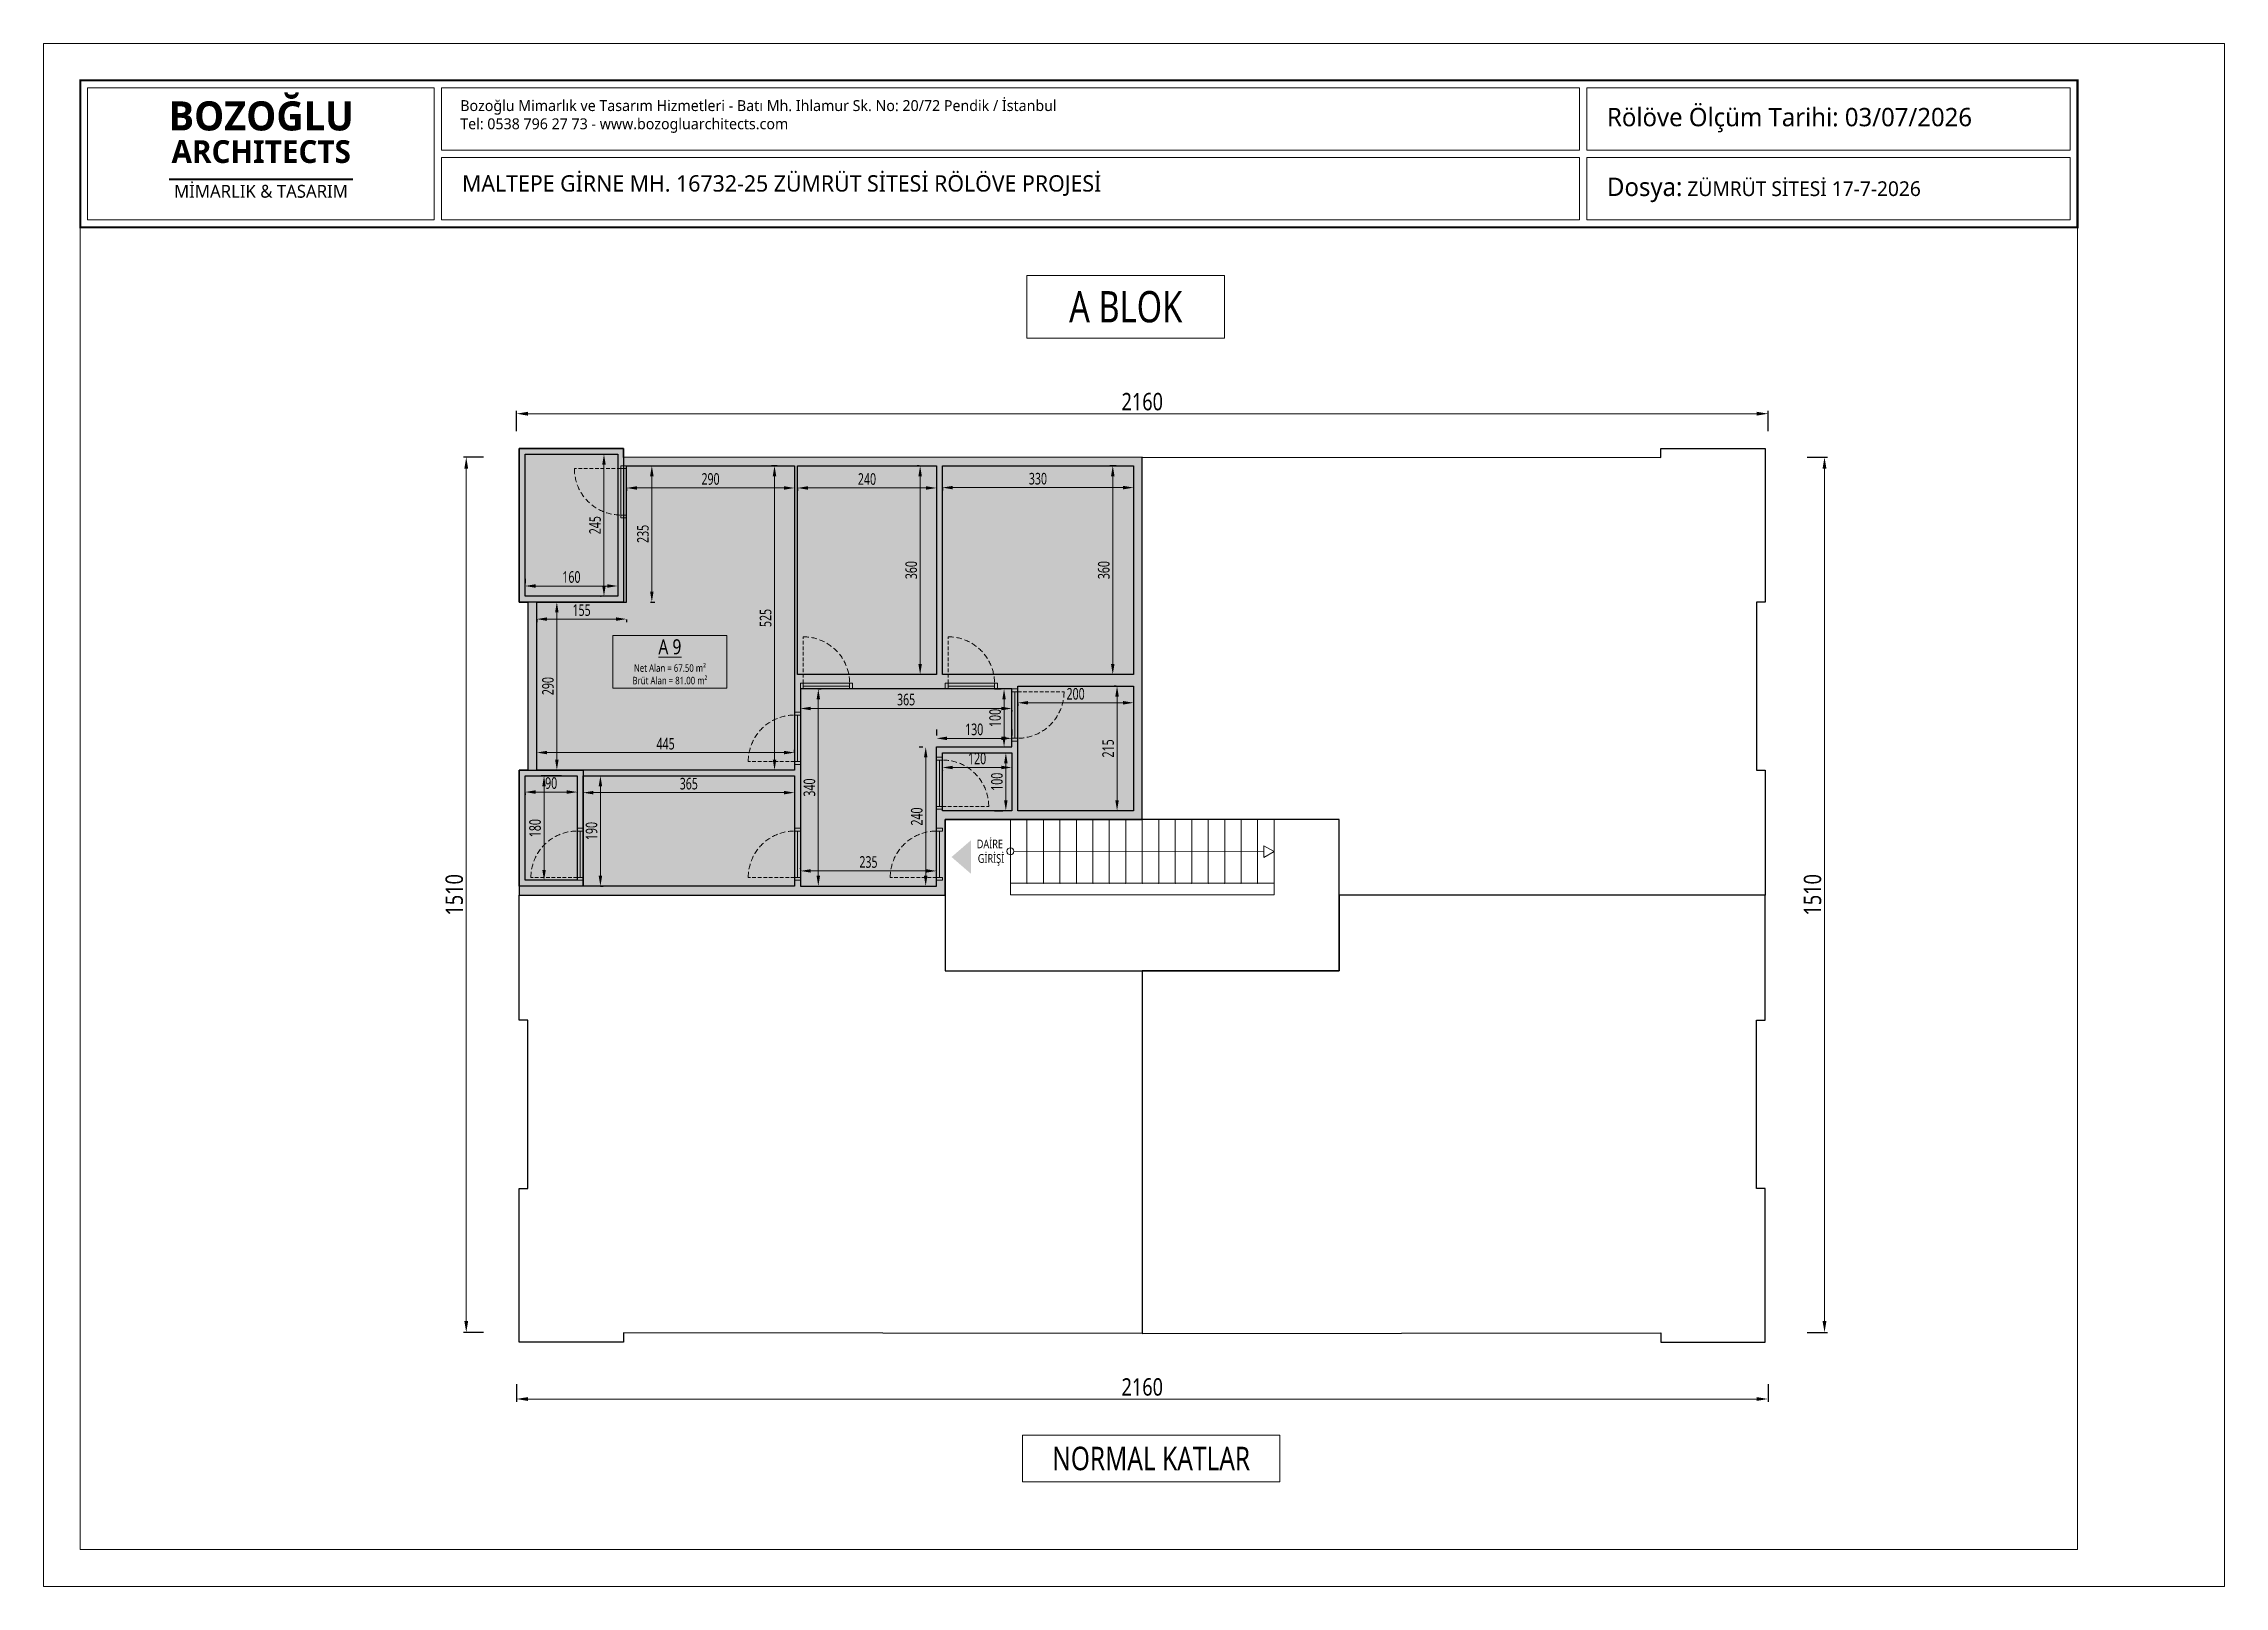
# Model space of a CAD drawing. Header units: metres. Extents: x 41905 to 73816, y -45641 to -42980.
# Drawn here: x 45668 to 49432, y -45641 to -42980 of the extents above; entities that cross this region are included whole.
import ezdxf

# ---------------------------------------------------------------- set-up
doc = ezdxf.new("R2010")
doc.units = ezdxf.units.M
doc.linetypes.add('HIDDEN2', pattern=[4.7625, 3.175, -1.5875])
for name, color, linetype, lineweight, true_color in [('0A PLAN BOYAMA', 7, 'Continuous', 13, 0xffdf7f), ('A GİRİŞ OKU', 1, 'Continuous', 13, 0xff0000), ('A YAZDIRMA', 7, 'Continuous', 13, 0x848484), ('A ÖLÇÜ DIŞ', 1, 'Continuous', 13, 0xff0000)]:
    doc.layers.add(name, color=color, linetype=linetype, lineweight=lineweight, true_color=true_color)
for name, color, linetype, lineweight in [('A ALAN BRÜT', 5, 'Continuous', 30), ('A ANTET', 7, 'Continuous', 13), ('A DUVAR', 7, 'Continuous', 30), ('A KAPI', 11, 'Continuous', 13), ('A KAPI KESİK', 11, 'HIDDEN2', 13), ('A MERDİVEN', 3, 'Continuous', 13), ('A YAZI', 7, 'Continuous', 13)]:
    doc.layers.add(name, color=color, linetype=linetype, lineweight=lineweight)
doc.styles.add('HİB NORMAL', font='segoeui.ttf')
doc.styles.add('HİB Segoe Bold', font='segoeuib.ttf', dxfattribs={"width": 0.8})
doc.styles.add('HİB SEGOE Normal .7', font='segoeui.ttf', dxfattribs={"width": 0.7})
doc.styles.add('HİB Segoe Semilight .7', font='segoeuisl.ttf', dxfattribs={"width": 0.7})
doc.dimstyles.new('HİB New', dxfattribs={"dimtxt": 12, "dimasz": 18, "dimexe": 5, "dimexo": 30, "dimgap": 5, "dimtad": 1, "dimdec": 0, "dimzin": 0, "dimdsep": 46, "dimtxsty": 'HİB Segoe Semilight .7', "dimcen": 0.09, "dimclrd": 256, "dimclre": 256, "dimclrt": 256, "dimadec": 0, "dimazin": 0, "dimtfac": 1, "dimtdec": 4, "dimtix": 1, "dimtofl": 0, "dimtmove": 0, "dimatfit": 3, "dimfxl": 30, "dimfxlon": 1, "dimtvp": 1, "dimtolj": 1, "dimtzin": 0, "dimlwd": -1, "dimlwe": -3, "dimarcsym": 0})

msp = doc.modelspace()

# ---------------------------------------------------------------- texts
at = {"layer": 'A YAZI', "ltscale": 100, "attachment_point": 7, "style": 'HİB Segoe Bold', "bg_fill": 16}
for s, insert, char_height, width in [('\\pxqc;A BLOK', (47392.3, -43461.5), 54, 286.898), ('\\pxqc;{\\H2x;\\LA 9\\P\\pxql;}Net Alan^I= 67.50 m²\\PBrüt Alan^I= 81.00 m²', (46657.4, -44085.2), 12.938, 183.495), ('\\pxqc;NORMAL KATLAR', (47377.7, -45441), 40.5, 403.962)]:
    msp.add_mtext(s, dxfattribs=dict(at, insert=insert, char_height=char_height, width=width))
at = {"layer": 'A YAZI', "ltscale": 100, "insert": (47301.3, -44352.8), "char_height": 15, "width": 136.235, "attachment_point": 2, "style": 'HİB Segoe Bold'}
msp.add_mtext('DAİRE\\P GİRİŞİ', dxfattribs=at)

# ---------------------------------------------------------------- blocks, each defined once
blk = doc.blocks.new('safsafsaf')
at = {"layer": 'A ANTET', "linetype": 'ByBlock', "ltscale": 100}
blk.add_line((49168, -37858.9), (52997.3, -37858.9), dxfattribs=at)
at = {"layer": 'A ANTET', "linetype": 'ByBlock', "ltscale": 100, "const_width": 4.22}
blk.add_lwpolyline([(49168, -37858.9), (52997.3, -37858.9), (52997.3, -38140.5), (49168, -38140.5)], close=True, dxfattribs=at)
at = {"layer": 'A ANTET', "linetype": 'ByBlock', "ltscale": 100}
for points in [[(52997.3, -40674.5), (49168, -40674.5), (49168, -37858.9), (52997.3, -37858.9)], [(49182.1, -37873), (49846.6, -37873), (49846.6, -38126.4), (49182.1, -38126.4)], [(49860.6, -37873), (52042.3, -37873), (52042.3, -37992.7), (49860.6, -37992.7)], [(52056.4, -37992.7), (52983.2, -37992.7), (52983.2, -37873), (52056.4, -37873)], [(49860.6, -38006.7), (52042.3, -38006.7), (52042.3, -38126.4), (49860.6, -38126.4)], [(52056.4, -38126.4), (52983.2, -38126.4), (52983.2, -38006.7), (52056.4, -38006.7)]]:
    blk.add_lwpolyline(points, close=True, dxfattribs=at)
blk.add_lwpolyline([(49337.9, -38048.6, 3.72, 3.72, 0), (49690.6, -38048.6, 0, 0, 0)], format="xyseb", dxfattribs=at)
at = {"layer": 'A YAZDIRMA', "linetype": 'ByBlock', "ltscale": 100}
blk.add_lwpolyline([(53278.8, -40744.9), (53278.8, -37788.5), (49097.6, -37788.5), (49097.6, -40744.9)], close=True, dxfattribs=at)
at = {"layer": 'A ANTET', "linetype": 'ByBlock', "ltscale": 100, "attachment_point": 1, "line_spacing_factor": 0.8, "style": 'HİB NORMAL'}
for s, insert, char_height, width in [('\\pxqc;{\\fSegoe UI Semibold|b0|i0|c162|p34;BOZOĞLU\\P\\pxqc;\\H0.7833x;ARCHITECTS\\P\\pxqc;\\H1.0213x;}', (49326, -37899.2), 55.749, 377.662), ('\\pxi-3,l4.25,qc,t4.25;MİMARLIK & TASARIM', (49291.1, -38059.2), 24.623, 415.716)]:
    blk.add_mtext(s, dxfattribs=dict(at, insert=insert, char_height=char_height, width=width))
at = {"layer": 'A ANTET', "linetype": 'ByBlock', "ltscale": 100, "attachment_point": 1, "style": 'HİB NORMAL'}
for s, insert, char_height, width in [('\\A1;\\pxql;Bozoğlu Mimarlık ve Tasarım Hizmetleri - Batı Mh. Ihlamur Sk. No: 20/72 Pendik / İstanbul\\PTel: 0538 796 27 73 - www.bozogluarchitects.com', (49896.5, -37896.8), 20.906, 1289.576), ('\\pxql;MALTEPE GİRNE MH. 16732-25 ZÜMRÜT SİTESİ RÖLÖVE PROJESİ', (49900, -38040.7), 31.359, 1361.276)]:
    blk.add_mtext(s, dxfattribs=dict(at, insert=insert, char_height=char_height, width=width))
at = {"layer": 'A ANTET', "color": 0, "linetype": 'ByBlock', "ltscale": 100, "char_height": 35.195, "width": 810.705, "attachment_point": 7, "style": 'HİB NORMAL'}
for s, insert in [('\\pxql;Rölöve Ölçüm Tarihi: 03/07/2026', (52095.2, -37958.7)), ('\\pxql;Dosya:{\\H0.8019x; ZÜMRÜT SİTESİ 17-7-2026}', (52095.2, -38092.4))]:
    blk.add_mtext(s, dxfattribs=dict(at, insert=insert))
blk = doc.blocks.new('MER')
at = {"layer": 'A MERDİVEN'}
for p, q in [((0, 110), (0, 0)), ((28.4, 110), (28.4, 0)), ((56.9, 110), (56.9, 0)), ((85.3, 110), (85.3, 0)), ((113.7, 110), (113.7, 0)), ((142.2, 110), (142.2, 0)), ((170.6, 110), (170.6, 0)), ((199.1, 110), (199.1, 0)), ((227.5, 110), (227.5, 0)), ((255.9, 110), (255.9, 0)), ((284.4, 110), (284.4, 0)), ((312.8, 110), (312.8, 0)), ((341.2, 110), (341.2, 0)), ((369.7, 110), (369.7, 0)), ((398.1, 110), (398.1, 0)), ((426.6, 110), (426.6, 0)), ((455, 110), (455, 0)), ((449, 55), (17.7, 55.5))]:
    blk.add_line(p, q, dxfattribs=at)
for points in [[(0, 130), (455, 130), (455, 110), (0, 110)], [(0, 55.5), (17.7, 45.3), (17.7, 65.8)]]:
    blk.add_lwpolyline(points, close=True, dxfattribs=at)
blk.add_circle((455, 55), 6, dxfattribs=at)
for p in [(28.4, 110), (56.9, 110), (85.3, 110), (113.7, 110), (142.2, 110), (170.6, 110), (199.1, 110), (227.5, 110), (255.9, 110), (284.4, 110), (312.8, 110), (341.2, 110), (369.7, 110), (398.1, 110), (426.6, 110)]:
    blk.add_point(p, dxfattribs=at)
blk = doc.blocks.new('*D17867')
at = {"layer": 'A ÖLÇÜ DIŞ', "lineweight": -3, "ltscale": 0.5}
for p, q in [((46484.3, -43648.2), (46484.3, -43613.2)), ((48644.3, -43648.2), (48644.3, -43613.2))]:
    blk.add_line(p, q, dxfattribs=at)
at = {"layer": 'A ÖLÇÜ DIŞ', "ltscale": 0.5}
blk.add_line((46504.3, -43618.2), (48624.3, -43618.2), dxfattribs=at)
at = {"layer": 'A ÖLÇÜ DIŞ'}
for points in [[(46504.3, -43614.9), (46504.3, -43621.6), (46484.3, -43618.2)], [(48624.3, -43621.6), (48624.3, -43614.9), (48644.3, -43618.2)]]:
    blk.add_solid(points, dxfattribs=at)
at = {"layer": 'Defpoints', "color": 0}
for p in [(48644.3, -43618.2), (46484.3, -43693), (48644.3, -43693)]:
    blk.add_point(p, dxfattribs=at)
at = {"layer": 'A ÖLÇÜ DIŞ', "ltscale": 0.5, "insert": (47564.3, -43597.6), "char_height": 30, "attachment_point": 5, "style": 'HİB Segoe Bold'}
blk.add_mtext('\\A1;2160', dxfattribs=at)
blk = doc.blocks.new('*D17868')
at = {"layer": 'A ÖLÇÜ DIŞ', "lineweight": -3, "ltscale": 0.5}
for p, q in [((46427.8, -43693), (46392.8, -43693)), ((46427.8, -45203), (46392.8, -45203))]:
    blk.add_line(p, q, dxfattribs=at)
at = {"layer": 'A ÖLÇÜ DIŞ', "ltscale": 0.5}
blk.add_line((46397.8, -43713), (46397.8, -45183), dxfattribs=at)
at = {"layer": 'A ÖLÇÜ DIŞ'}
for points in [[(46401.1, -43713), (46394.5, -43713), (46397.8, -43693)], [(46394.5, -45183), (46401.1, -45183), (46397.8, -45203)]]:
    blk.add_solid(points, dxfattribs=at)
at = {"layer": 'Defpoints', "color": 0}
for p in [(46484.3, -43693), (46397.8, -45203), (46484.3, -45203)]:
    blk.add_point(p, dxfattribs=at)
at = {"layer": 'A ÖLÇÜ DIŞ', "ltscale": 0.5, "insert": (46377.2, -44448), "char_height": 30, "attachment_point": 5, "rotation": 90, "style": 'HİB Segoe Bold'}
blk.add_mtext('\\A1;1510', dxfattribs=at)
blk = doc.blocks.new('*D17869')
at = {"layer": 'A ÖLÇÜ DIŞ', "lineweight": -3, "ltscale": 0.5}
for p, q in [((46484.3, -45291.9), (46484.3, -45322.6)), ((48644.3, -45291.9), (48644.3, -45322.6))]:
    blk.add_line(p, q, dxfattribs=at)
at = {"layer": 'A ÖLÇÜ DIŞ', "ltscale": 0.5}
blk.add_line((46504.3, -45317.6), (48624.3, -45317.6), dxfattribs=at)
at = {"layer": 'A ÖLÇÜ DIŞ'}
for points in [[(46504.3, -45314.3), (46504.3, -45320.9), (46484.3, -45317.6)], [(48624.3, -45320.9), (48624.3, -45314.3), (48644.3, -45317.6)]]:
    blk.add_solid(points, dxfattribs=at)
at = {"layer": 'Defpoints', "color": 0}
for p in [(46484.3, -45261.9), (48644.3, -45261.9), (48644.3, -45317.6)]:
    blk.add_point(p, dxfattribs=at)
at = {"layer": 'A ÖLÇÜ DIŞ', "ltscale": 0.5, "insert": (47564.3, -45297), "char_height": 30, "attachment_point": 5, "style": 'HİB Segoe Bold'}
blk.add_mtext('\\A1;2160', dxfattribs=at)
blk = doc.blocks.new('*D17870')
at = {"layer": 'A ÖLÇÜ DIŞ', "lineweight": -3, "ltscale": 0.5}
for p, q in [((48711.6, -43693), (48746.6, -43693)), ((48711.6, -45203), (48746.6, -45203))]:
    blk.add_line(p, q, dxfattribs=at)
at = {"layer": 'A ÖLÇÜ DIŞ', "ltscale": 0.5}
blk.add_line((48741.6, -45183), (48741.6, -43713), dxfattribs=at)
at = {"layer": 'A ÖLÇÜ DIŞ'}
for points in [[(48744.9, -43713), (48738.2, -43713), (48741.6, -43693)], [(48738.2, -45183), (48744.9, -45183), (48741.6, -45203)]]:
    blk.add_solid(points, dxfattribs=at)
at = {"layer": 'Defpoints', "color": 0}
for p in [(48644.3, -43693), (48741.6, -43693), (48644.3, -45203)]:
    blk.add_point(p, dxfattribs=at)
at = {"layer": 'A ÖLÇÜ DIŞ', "ltscale": 0.5, "insert": (48721, -44448), "char_height": 30, "attachment_point": 5, "rotation": 90, "style": 'HİB Segoe Bold'}
blk.add_mtext('\\A1;1510', dxfattribs=at)
blk = doc.blocks.new('*D18305')
at = {"layer": 'A ÖLÇÜ DIŞ', "lineweight": -3, "ltscale": 0.5}
for p, q in [((46549.3, -43943), (46559.1, -43943)), ((46549.3, -44233), (46559.1, -44233))]:
    blk.add_line(p, q, dxfattribs=at)
at = {"layer": 'A ÖLÇÜ DIŞ', "ltscale": 0.5}
blk.add_line((46554.1, -44215), (46554.1, -43961), dxfattribs=at)
at = {"layer": 'A ÖLÇÜ DIŞ'}
for points in [[(46557.1, -43961), (46551.1, -43961), (46554.1, -43943)], [(46551.1, -44215), (46557.1, -44215), (46554.1, -44233)]]:
    blk.add_solid(points, dxfattribs=at)
at = {"layer": 'Defpoints', "color": 0}
for p in [(46519.3, -43943), (46554.1, -43943), (46519.3, -44233)]:
    blk.add_point(p, dxfattribs=at)
at = {"layer": 'A ÖLÇÜ DIŞ', "ltscale": 0.5, "insert": (46538.8, -44088), "char_height": 20, "attachment_point": 5, "rotation": 90, "style": 'HİB SEGOE Normal .7'}
blk.add_mtext('\\A1;290', dxfattribs=at)
blk = doc.blocks.new('*D18306')
at = {"layer": 'A ÖLÇÜ DIŞ', "lineweight": -3, "ltscale": 0.5}
for p, q in [((46519.3, -44203), (46519.3, -44197.7)), ((46964.3, -44203), (46964.3, -44197.7))]:
    blk.add_line(p, q, dxfattribs=at)
at = {"layer": 'A ÖLÇÜ DIŞ', "ltscale": 0.5}
blk.add_line((46537.3, -44202.7), (46946.3, -44202.7), dxfattribs=at)
at = {"layer": 'A ÖLÇÜ DIŞ'}
for points in [[(46537.3, -44199.7), (46537.3, -44205.7), (46519.3, -44202.7)], [(46946.3, -44205.7), (46946.3, -44199.7), (46964.3, -44202.7)]]:
    blk.add_solid(points, dxfattribs=at)
at = {"layer": 'Defpoints', "color": 0}
for p in [(46964.3, -44202.7), (46519.3, -44233), (46964.3, -44233)]:
    blk.add_point(p, dxfattribs=at)
at = {"layer": 'A ÖLÇÜ DIŞ', "ltscale": 0.5, "insert": (46741.8, -44187.5), "char_height": 20, "attachment_point": 5, "style": 'HİB SEGOE Normal .7'}
blk.add_mtext('\\A1;445', dxfattribs=at)
blk = doc.blocks.new('*D18307')
at = {"layer": 'A ÖLÇÜ DIŞ', "lineweight": -3, "ltscale": 0.5}
for p, q in [((46499.3, -44273), (46499.3, -44275.8)), ((46589.3, -44273), (46589.3, -44275.8))]:
    blk.add_line(p, q, dxfattribs=at)
at = {"layer": 'A ÖLÇÜ DIŞ', "ltscale": 0.5}
blk.add_line((46571.3, -44270.8), (46517.3, -44270.8), dxfattribs=at)
at = {"layer": 'A ÖLÇÜ DIŞ'}
for points in [[(46517.3, -44267.8), (46517.3, -44273.8), (46499.3, -44270.8)], [(46571.3, -44273.8), (46571.3, -44267.8), (46589.3, -44270.8)]]:
    blk.add_solid(points, dxfattribs=at)
at = {"layer": 'Defpoints', "color": 0}
for p in [(46499.3, -44243), (46589.3, -44243), (46499.3, -44270.8)]:
    blk.add_point(p, dxfattribs=at)
at = {"layer": 'A ÖLÇÜ DIŞ', "ltscale": 0.5, "insert": (46544.3, -44255.4), "char_height": 20, "attachment_point": 5, "style": 'HİB SEGOE Normal .7'}
blk.add_mtext('\\A1;90', dxfattribs=at)
blk = doc.blocks.new('*D18308')
at = {"layer": 'A ÖLÇÜ DIŞ', "lineweight": -3, "ltscale": 0.5}
for p, q in [((46562, -44243), (46527, -44243)), ((46562, -44423), (46527, -44423))]:
    blk.add_line(p, q, dxfattribs=at)
at = {"layer": 'A ÖLÇÜ DIŞ', "ltscale": 0.5}
blk.add_line((46532, -44261), (46532, -44405), dxfattribs=at)
at = {"layer": 'A ÖLÇÜ DIŞ'}
for points in [[(46535, -44261), (46529, -44261), (46532, -44243)], [(46529, -44405), (46535, -44405), (46532, -44423)]]:
    blk.add_solid(points, dxfattribs=at)
at = {"layer": 'Defpoints', "color": 0}
for p in [(46596.3, -44243), (46532, -44423), (46596.3, -44423)]:
    blk.add_point(p, dxfattribs=at)
at = {"layer": 'A ÖLÇÜ DIŞ', "ltscale": 0.5, "insert": (46516.6, -44333), "char_height": 20, "attachment_point": 5, "rotation": 90, "style": 'HİB SEGOE Normal .7'}
blk.add_mtext('\\A1;180', dxfattribs=at)
blk = doc.blocks.new('*D18309')
at = {"layer": 'A ÖLÇÜ DIŞ', "lineweight": -3, "ltscale": 0.5}
for p, q in [((46629.3, -44243), (46634.3, -44243)), ((46629.3, -44433), (46634.3, -44433))]:
    blk.add_line(p, q, dxfattribs=at)
at = {"layer": 'A ÖLÇÜ DIŞ', "ltscale": 0.5}
blk.add_line((46629.3, -44261), (46629.3, -44415), dxfattribs=at)
at = {"layer": 'A ÖLÇÜ DIŞ'}
for points in [[(46632.3, -44261), (46626.3, -44261), (46629.3, -44243)], [(46626.3, -44415), (46632.3, -44415), (46629.3, -44433)]]:
    blk.add_solid(points, dxfattribs=at)
at = {"layer": 'Defpoints', "color": 0}
for p in [(46599.3, -44243), (46599.3, -44433), (46629.3, -44433)]:
    blk.add_point(p, dxfattribs=at)
at = {"layer": 'A ÖLÇÜ DIŞ', "ltscale": 0.5, "insert": (46614, -44338), "char_height": 20, "attachment_point": 5, "rotation": 90, "style": 'HİB SEGOE Normal .7'}
blk.add_mtext('\\A1;190', dxfattribs=at)
blk = doc.blocks.new('*D18310')
at = {"layer": 'A ÖLÇÜ DIŞ', "lineweight": -3, "ltscale": 0.5}
for p, q in [((46599.3, -44273), (46599.3, -44276.8)), ((46964.3, -44273), (46964.3, -44276.8))]:
    blk.add_line(p, q, dxfattribs=at)
at = {"layer": 'A ÖLÇÜ DIŞ', "ltscale": 0.5}
blk.add_line((46617.3, -44271.8), (46946.3, -44271.8), dxfattribs=at)
at = {"layer": 'A ÖLÇÜ DIŞ'}
for points in [[(46617.3, -44268.8), (46617.3, -44274.8), (46599.3, -44271.8)], [(46946.3, -44274.8), (46946.3, -44268.8), (46964.3, -44271.8)]]:
    blk.add_solid(points, dxfattribs=at)
at = {"layer": 'Defpoints', "color": 0}
for p in [(46599.3, -44243), (46964.3, -44243), (46964.3, -44271.8)]:
    blk.add_point(p, dxfattribs=at)
at = {"layer": 'A ÖLÇÜ DIŞ', "ltscale": 0.5, "insert": (46781.8, -44256.4), "char_height": 20, "attachment_point": 5, "style": 'HİB SEGOE Normal .7'}
blk.add_mtext('\\A1;365', dxfattribs=at)
blk = doc.blocks.new('*D18311')
at = {"layer": 'A ÖLÇÜ DIŞ', "lineweight": -3, "ltscale": 0.5}
for p, q in [((46974.3, -44403), (46974.3, -44401.8)), ((47209.3, -44403), (47209.3, -44401.8))]:
    blk.add_line(p, q, dxfattribs=at)
at = {"layer": 'A ÖLÇÜ DIŞ', "ltscale": 0.5}
blk.add_line((46992.3, -44406.8), (47191.3, -44406.8), dxfattribs=at)
at = {"layer": 'A ÖLÇÜ DIŞ'}
for points in [[(46992.3, -44403.8), (46992.3, -44409.8), (46974.3, -44406.8)], [(47191.3, -44409.8), (47191.3, -44403.8), (47209.3, -44406.8)]]:
    blk.add_solid(points, dxfattribs=at)
at = {"layer": 'Defpoints', "color": 0}
for p in [(46974.3, -44433), (47209.3, -44406.8), (47209.3, -44433)]:
    blk.add_point(p, dxfattribs=at)
at = {"layer": 'A ÖLÇÜ DIŞ', "ltscale": 0.5, "insert": (47091.8, -44391.5), "char_height": 20, "attachment_point": 5, "style": 'HİB SEGOE Normal .7'}
blk.add_mtext('\\A1;235', dxfattribs=at)
blk = doc.blocks.new('*D18312')
at = {"layer": 'A ÖLÇÜ DIŞ', "lineweight": -3, "ltscale": 0.5}
for p, q in [((47004.3, -44093), (47010.3, -44093)), ((47004.3, -44433), (47010.3, -44433))]:
    blk.add_line(p, q, dxfattribs=at)
at = {"layer": 'A ÖLÇÜ DIŞ', "ltscale": 0.5}
blk.add_line((47005.3, -44415), (47005.3, -44111), dxfattribs=at)
at = {"layer": 'A ÖLÇÜ DIŞ'}
for points in [[(47008.3, -44111), (47002.3, -44111), (47005.3, -44093)], [(47002.3, -44415), (47008.3, -44415), (47005.3, -44433)]]:
    blk.add_solid(points, dxfattribs=at)
at = {"layer": 'Defpoints', "color": 0}
for p in [(46974.3, -44093), (47005.3, -44093), (46974.3, -44433)]:
    blk.add_point(p, dxfattribs=at)
at = {"layer": 'A ÖLÇÜ DIŞ', "ltscale": 0.5, "insert": (46990, -44263), "char_height": 20, "attachment_point": 5, "rotation": 90, "style": 'HİB SEGOE Normal .7'}
blk.add_mtext('\\A1;340', dxfattribs=at)
blk = doc.blocks.new('*D18313')
at = {"layer": 'A ÖLÇÜ DIŞ', "lineweight": -3, "ltscale": 0.5}
for p, q in [((46974.3, -44129.3), (46974.3, -44131.7)), ((47339.3, -44129.3), (47339.3, -44131.7))]:
    blk.add_line(p, q, dxfattribs=at)
at = {"layer": 'A ÖLÇÜ DIŞ', "ltscale": 0.5}
blk.add_line((46992.3, -44126.7), (47321.3, -44126.7), dxfattribs=at)
at = {"layer": 'A ÖLÇÜ DIŞ'}
for points in [[(46992.3, -44123.7), (46992.3, -44129.7), (46974.3, -44126.7)], [(47321.3, -44129.7), (47321.3, -44123.7), (47339.3, -44126.7)]]:
    blk.add_solid(points, dxfattribs=at)
at = {"layer": 'Defpoints', "color": 0}
for p in [(46974.3, -44099.3), (47339.3, -44099.3), (47339.3, -44126.7)]:
    blk.add_point(p, dxfattribs=at)
at = {"layer": 'A ÖLÇÜ DIŞ', "ltscale": 0.5, "insert": (47156.8, -44111.4), "char_height": 20, "attachment_point": 5, "style": 'HİB SEGOE Normal .7'}
blk.add_mtext('\\A1;365', dxfattribs=at)
blk = doc.blocks.new('*D18314')
at = {"layer": 'A ÖLÇÜ DIŞ', "lineweight": -3, "ltscale": 0.5}
for p, q in [((47209.3, -44163), (47209.3, -44173.2)), ((47339.3, -44163), (47339.3, -44173.2))]:
    blk.add_line(p, q, dxfattribs=at)
at = {"layer": 'A ÖLÇÜ DIŞ', "ltscale": 0.5}
blk.add_line((47227.3, -44178.2), (47321.3, -44178.2), dxfattribs=at)
at = {"layer": 'A ÖLÇÜ DIŞ'}
for points in [[(47227.3, -44175.2), (47227.3, -44181.2), (47209.3, -44178.2)], [(47321.3, -44181.2), (47321.3, -44175.2), (47339.3, -44178.2)]]:
    blk.add_solid(points, dxfattribs=at)
at = {"layer": 'Defpoints', "color": 0}
for p in [(47339.3, -44178.2), (47209.3, -44193), (47339.3, -44193)]:
    blk.add_point(p, dxfattribs=at)
at = {"layer": 'A ÖLÇÜ DIŞ', "ltscale": 0.5, "insert": (47274.3, -44162.8), "char_height": 20, "attachment_point": 5, "style": 'HİB SEGOE Normal .7'}
blk.add_mtext('\\A1;130', dxfattribs=at)
blk = doc.blocks.new('*D18315')
at = {"layer": 'A ÖLÇÜ DIŞ', "lineweight": -3, "ltscale": 0.5}
for p, q in [((47309.3, -44093), (47320.8, -44093)), ((47309.3, -44193), (47320.8, -44193))]:
    blk.add_line(p, q, dxfattribs=at)
at = {"layer": 'A ÖLÇÜ DIŞ', "ltscale": 0.5}
blk.add_line((47325.8, -44175), (47325.8, -44111), dxfattribs=at)
at = {"layer": 'A ÖLÇÜ DIŞ'}
for points in [[(47328.8, -44111), (47322.8, -44111), (47325.8, -44093)], [(47322.8, -44175), (47328.8, -44175), (47325.8, -44193)]]:
    blk.add_solid(points, dxfattribs=at)
at = {"layer": 'Defpoints', "color": 0}
for p in [(47325.8, -44093), (47339.3, -44093), (47339.3, -44193)]:
    blk.add_point(p, dxfattribs=at)
at = {"layer": 'A ÖLÇÜ DIŞ', "ltscale": 0.5, "insert": (47310.4, -44143), "char_height": 20, "attachment_point": 5, "rotation": 90, "style": 'HİB SEGOE Normal .7'}
blk.add_mtext('\\A1;100', dxfattribs=at)
blk = doc.blocks.new('*D18316')
at = {"layer": 'A ÖLÇÜ DIŞ', "lineweight": -3, "ltscale": 0.5}
for p, q in [((47349.3, -44118), (47349.3, -44121.8)), ((47549.3, -44118), (47549.3, -44121.8))]:
    blk.add_line(p, q, dxfattribs=at)
at = {"layer": 'A ÖLÇÜ DIŞ', "ltscale": 0.5}
blk.add_line((47367.3, -44116.8), (47531.3, -44116.8), dxfattribs=at)
at = {"layer": 'A ÖLÇÜ DIŞ'}
for points in [[(47367.3, -44113.8), (47367.3, -44119.8), (47349.3, -44116.8)], [(47531.3, -44119.8), (47531.3, -44113.8), (47549.3, -44116.8)]]:
    blk.add_solid(points, dxfattribs=at)
at = {"layer": 'Defpoints', "color": 0}
for p in [(47349.3, -44088), (47549.3, -44088), (47549.3, -44116.8)]:
    blk.add_point(p, dxfattribs=at)
at = {"layer": 'A ÖLÇÜ DIŞ', "ltscale": 0.5, "insert": (47449.3, -44101.5), "char_height": 20, "attachment_point": 5, "style": 'HİB SEGOE Normal .7'}
blk.add_mtext('\\A1;200', dxfattribs=at)
blk = doc.blocks.new('*D18317')
at = {"layer": 'A ÖLÇÜ DIŞ', "lineweight": -3, "ltscale": 0.5}
for p, q in [((47519.3, -44088), (47515.8, -44088)), ((47519.3, -44303), (47515.8, -44303))]:
    blk.add_line(p, q, dxfattribs=at)
at = {"layer": 'A ÖLÇÜ DIŞ', "ltscale": 0.5}
blk.add_line((47520.8, -44106), (47520.8, -44285), dxfattribs=at)
at = {"layer": 'A ÖLÇÜ DIŞ'}
for points in [[(47523.8, -44106), (47517.8, -44106), (47520.8, -44088)], [(47517.8, -44285), (47523.8, -44285), (47520.8, -44303)]]:
    blk.add_solid(points, dxfattribs=at)
at = {"layer": 'Defpoints', "color": 0}
for p in [(47549.3, -44088), (47520.8, -44303), (47549.3, -44303)]:
    blk.add_point(p, dxfattribs=at)
at = {"layer": 'A ÖLÇÜ DIŞ', "ltscale": 0.5, "insert": (47505.4, -44195.5), "char_height": 20, "attachment_point": 5, "rotation": 90, "style": 'HİB SEGOE Normal .7'}
blk.add_mtext('\\A1;215', dxfattribs=at)
blk = doc.blocks.new('*D18318')
at = {"layer": 'A ÖLÇÜ DIŞ', "lineweight": -3, "ltscale": 0.5}
for p, q in [((47309.3, -44203), (47323.9, -44203)), ((47309.3, -44303), (47323.9, -44303))]:
    blk.add_line(p, q, dxfattribs=at)
at = {"layer": 'A ÖLÇÜ DIŞ', "ltscale": 0.5}
blk.add_line((47328.9, -44221), (47328.9, -44285), dxfattribs=at)
at = {"layer": 'A ÖLÇÜ DIŞ'}
for points in [[(47331.9, -44221), (47325.9, -44221), (47328.9, -44203)], [(47325.9, -44285), (47331.9, -44285), (47328.9, -44303)]]:
    blk.add_solid(points, dxfattribs=at)
at = {"layer": 'Defpoints', "color": 0}
for p in [(47339.3, -44203), (47328.9, -44303), (47339.3, -44303)]:
    blk.add_point(p, dxfattribs=at)
at = {"layer": 'A ÖLÇÜ DIŞ', "ltscale": 0.5, "insert": (47313.5, -44253), "char_height": 20, "attachment_point": 5, "rotation": 90, "style": 'HİB SEGOE Normal .7'}
blk.add_mtext('\\A1;100', dxfattribs=at)
blk = doc.blocks.new('*D18319')
at = {"layer": 'A ÖLÇÜ DIŞ', "lineweight": -3, "ltscale": 0.5}
for p, q in [((47219.3, -44233), (47219.3, -44233.4)), ((47339.3, -44233), (47339.3, -44233.4))]:
    blk.add_line(p, q, dxfattribs=at)
at = {"layer": 'A ÖLÇÜ DIŞ', "ltscale": 0.5}
blk.add_line((47237.3, -44228.4), (47321.3, -44228.4), dxfattribs=at)
at = {"layer": 'A ÖLÇÜ DIŞ'}
for points in [[(47237.3, -44225.4), (47237.3, -44231.4), (47219.3, -44228.4)], [(47321.3, -44231.4), (47321.3, -44225.4), (47339.3, -44228.4)]]:
    blk.add_solid(points, dxfattribs=at)
at = {"layer": 'Defpoints', "color": 0}
for p in [(47219.3, -44203), (47339.3, -44203), (47339.3, -44228.4)]:
    blk.add_point(p, dxfattribs=at)
at = {"layer": 'A ÖLÇÜ DIŞ', "ltscale": 0.5, "insert": (47279.3, -44213), "char_height": 20, "attachment_point": 5, "style": 'HİB SEGOE Normal .7'}
blk.add_mtext('\\A1;120', dxfattribs=at)
blk = doc.blocks.new('*D18320')
at = {"layer": 'A ÖLÇÜ DIŞ', "lineweight": -3, "ltscale": 0.5}
for p, q in [((47179.3, -44193), (47185.6, -44193)), ((47179.3, -44433), (47185.6, -44433))]:
    blk.add_line(p, q, dxfattribs=at)
at = {"layer": 'A ÖLÇÜ DIŞ', "ltscale": 0.5}
blk.add_line((47190.6, -44211), (47190.6, -44415), dxfattribs=at)
at = {"layer": 'A ÖLÇÜ DIŞ'}
for points in [[(47193.6, -44211), (47187.6, -44211), (47190.6, -44193)], [(47187.6, -44415), (47193.6, -44415), (47190.6, -44433)]]:
    blk.add_solid(points, dxfattribs=at)
at = {"layer": 'Defpoints', "color": 0}
for p in [(47209.3, -44193), (47190.6, -44433), (47209.3, -44433)]:
    blk.add_point(p, dxfattribs=at)
at = {"layer": 'A ÖLÇÜ DIŞ', "ltscale": 0.5, "insert": (47175.3, -44313), "char_height": 20, "attachment_point": 5, "rotation": 90, "style": 'HİB SEGOE Normal .7'}
blk.add_mtext('\\A1;240', dxfattribs=at)
blk = doc.blocks.new('*D18321')
at = {"layer": 'A ÖLÇÜ DIŞ', "lineweight": -3, "ltscale": 0.5}
for p, q in [((46969.3, -43745.9), (46969.3, -43751.3)), ((47209.3, -43745.9), (47209.3, -43751.3))]:
    blk.add_line(p, q, dxfattribs=at)
at = {"layer": 'A ÖLÇÜ DIŞ', "ltscale": 0.5}
blk.add_line((46987.3, -43746.3), (47191.3, -43746.3), dxfattribs=at)
at = {"layer": 'A ÖLÇÜ DIŞ'}
for points in [[(46987.3, -43743.3), (46987.3, -43749.3), (46969.3, -43746.3)], [(47191.3, -43749.3), (47191.3, -43743.3), (47209.3, -43746.3)]]:
    blk.add_solid(points, dxfattribs=at)
at = {"layer": 'Defpoints', "color": 0}
for p in [(46969.3, -43715.9), (47209.3, -43715.9), (47209.3, -43746.3)]:
    blk.add_point(p, dxfattribs=at)
at = {"layer": 'A ÖLÇÜ DIŞ', "ltscale": 0.5, "insert": (47089.3, -43731), "char_height": 20, "attachment_point": 5, "style": 'HİB SEGOE Normal .7'}
blk.add_mtext('\\A1;240', dxfattribs=at)
blk = doc.blocks.new('*D18322')
at = {"layer": 'A ÖLÇÜ DIŞ', "lineweight": -3, "ltscale": 0.5}
for p, q in [((47219.3, -43745.9), (47219.3, -43750.7)), ((47549.3, -43745.9), (47549.3, -43750.7))]:
    blk.add_line(p, q, dxfattribs=at)
at = {"layer": 'A ÖLÇÜ DIŞ', "ltscale": 0.5}
blk.add_line((47237.3, -43745.7), (47531.3, -43745.7), dxfattribs=at)
at = {"layer": 'A ÖLÇÜ DIŞ'}
for points in [[(47237.3, -43742.7), (47237.3, -43748.7), (47219.3, -43745.7)], [(47531.3, -43748.7), (47531.3, -43742.7), (47549.3, -43745.7)]]:
    blk.add_solid(points, dxfattribs=at)
at = {"layer": 'Defpoints', "color": 0}
for p in [(47219.3, -43715.9), (47549.3, -43715.9), (47549.3, -43745.7)]:
    blk.add_point(p, dxfattribs=at)
at = {"layer": 'A ÖLÇÜ DIŞ', "ltscale": 0.5, "insert": (47384.3, -43730.4), "char_height": 20, "attachment_point": 5, "style": 'HİB SEGOE Normal .7'}
blk.add_mtext('\\A1;330', dxfattribs=at)
blk = doc.blocks.new('*D18323')
at = {"layer": 'A ÖLÇÜ DIŞ', "lineweight": -3, "ltscale": 0.5}
for p, q in [((46674.3, -43745.9), (46674.3, -43751.3)), ((46964.3, -43745.9), (46964.3, -43751.3))]:
    blk.add_line(p, q, dxfattribs=at)
at = {"layer": 'A ÖLÇÜ DIŞ', "ltscale": 0.5}
blk.add_line((46946.3, -43746.3), (46692.3, -43746.3), dxfattribs=at)
at = {"layer": 'A ÖLÇÜ DIŞ'}
for points in [[(46692.3, -43743.3), (46692.3, -43749.3), (46674.3, -43746.3)], [(46946.3, -43749.3), (46946.3, -43743.3), (46964.3, -43746.3)]]:
    blk.add_solid(points, dxfattribs=at)
at = {"layer": 'Defpoints', "color": 0}
for p in [(46674.3, -43715.9), (46964.3, -43715.9), (46674.3, -43746.3)]:
    blk.add_point(p, dxfattribs=at)
at = {"layer": 'A ÖLÇÜ DIŞ', "ltscale": 0.5, "insert": (46819.3, -43730.9), "char_height": 20, "attachment_point": 5, "style": 'HİB SEGOE Normal .7'}
blk.add_mtext('\\A1;290', dxfattribs=at)
blk = doc.blocks.new('*D18324')
at = {"layer": 'A ÖLÇÜ DIŞ', "lineweight": -3, "ltscale": 0.5}
for p, q in [((47519.3, -43708), (47508.4, -43708)), ((47519.3, -44068), (47508.4, -44068))]:
    blk.add_line(p, q, dxfattribs=at)
at = {"layer": 'A ÖLÇÜ DIŞ', "ltscale": 0.5}
blk.add_line((47513.4, -43726), (47513.4, -44050), dxfattribs=at)
at = {"layer": 'A ÖLÇÜ DIŞ'}
for points in [[(47516.4, -43726), (47510.4, -43726), (47513.4, -43708)], [(47510.4, -44050), (47516.4, -44050), (47513.4, -44068)]]:
    blk.add_solid(points, dxfattribs=at)
at = {"layer": 'Defpoints', "color": 0}
for p in [(47549.3, -43708), (47513.4, -44068), (47549.3, -44068)]:
    blk.add_point(p, dxfattribs=at)
at = {"layer": 'A ÖLÇÜ DIŞ', "ltscale": 0.5, "insert": (47498, -43888), "char_height": 20, "attachment_point": 5, "rotation": 90, "style": 'HİB SEGOE Normal .7'}
blk.add_mtext('\\A1;360', dxfattribs=at)
blk = doc.blocks.new('*D18325')
at = {"layer": 'A ÖLÇÜ DIŞ', "lineweight": -3, "ltscale": 0.5}
for p, q in [((47179.3, -43708), (47176, -43708)), ((47179.3, -44068), (47176, -44068))]:
    blk.add_line(p, q, dxfattribs=at)
at = {"layer": 'A ÖLÇÜ DIŞ', "ltscale": 0.5}
blk.add_line((47181, -44050), (47181, -43726), dxfattribs=at)
at = {"layer": 'A ÖLÇÜ DIŞ'}
for points in [[(47184, -43726), (47178, -43726), (47181, -43708)], [(47178, -44050), (47184, -44050), (47181, -44068)]]:
    blk.add_solid(points, dxfattribs=at)
at = {"layer": 'Defpoints', "color": 0}
for p in [(47181, -43708), (47209.3, -43708), (47209.3, -44068)]:
    blk.add_point(p, dxfattribs=at)
at = {"layer": 'A ÖLÇÜ DIŞ', "ltscale": 0.5, "insert": (47165.7, -43888), "char_height": 20, "attachment_point": 5, "rotation": 90, "style": 'HİB SEGOE Normal .7'}
blk.add_mtext('\\A1;360', dxfattribs=at)
blk = doc.blocks.new('*D18326')
at = {"layer": 'A ÖLÇÜ DIŞ', "lineweight": -3, "ltscale": 0.5}
for p, q in [((46934.3, -43708), (46924.7, -43708)), ((46934.3, -44233), (46924.7, -44233))]:
    blk.add_line(p, q, dxfattribs=at)
at = {"layer": 'A ÖLÇÜ DIŞ', "ltscale": 0.5}
blk.add_line((46929.7, -44215), (46929.7, -43726), dxfattribs=at)
at = {"layer": 'A ÖLÇÜ DIŞ'}
for points in [[(46932.7, -43726), (46926.7, -43726), (46929.7, -43708)], [(46926.7, -44215), (46932.7, -44215), (46929.7, -44233)]]:
    blk.add_solid(points, dxfattribs=at)
at = {"layer": 'Defpoints', "color": 0}
for p in [(46929.7, -43708), (46964.3, -43708), (46964.3, -44233)]:
    blk.add_point(p, dxfattribs=at)
at = {"layer": 'A ÖLÇÜ DIŞ', "ltscale": 0.5, "insert": (46914.4, -43970.5), "char_height": 20, "attachment_point": 5, "rotation": 90, "style": 'HİB SEGOE Normal .7'}
blk.add_mtext('\\A1;525', dxfattribs=at)
blk = doc.blocks.new('*D18327')
at = {"layer": 'A ÖLÇÜ DIŞ', "lineweight": -3, "ltscale": 0.5}
for p, q in [((46716, -43708), (46723, -43708)), ((46716, -43943), (46723, -43943))]:
    blk.add_line(p, q, dxfattribs=at)
at = {"layer": 'A ÖLÇÜ DIŞ', "ltscale": 0.5}
blk.add_line((46718, -43925), (46718, -43726), dxfattribs=at)
at = {"layer": 'A ÖLÇÜ DIŞ'}
for points in [[(46721, -43726), (46715, -43726), (46718, -43708)], [(46715, -43925), (46721, -43925), (46718, -43943)]]:
    blk.add_solid(points, dxfattribs=at)
at = {"layer": 'Defpoints', "color": 0}
for p in [(46686, -43708), (46718, -43708), (46686, -43943)]:
    blk.add_point(p, dxfattribs=at)
at = {"layer": 'A ÖLÇÜ DIŞ', "ltscale": 0.5, "insert": (46702.7, -43825.5), "char_height": 20, "attachment_point": 5, "rotation": 90, "style": 'HİB SEGOE Normal .7'}
blk.add_mtext('\\A1;235', dxfattribs=at)
blk = doc.blocks.new('*D18328')
at = {"layer": 'A ÖLÇÜ DIŞ', "lineweight": -3, "ltscale": 0.5}
for p, q in [((46519.3, -43973), (46519.3, -43977.5)), ((46674.3, -43973), (46674.3, -43977.5))]:
    blk.add_line(p, q, dxfattribs=at)
at = {"layer": 'A ÖLÇÜ DIŞ', "ltscale": 0.5}
blk.add_line((46537.3, -43972.5), (46656.3, -43972.5), dxfattribs=at)
at = {"layer": 'A ÖLÇÜ DIŞ'}
for points in [[(46537.3, -43969.5), (46537.3, -43975.5), (46519.3, -43972.5)], [(46656.3, -43975.5), (46656.3, -43969.5), (46674.3, -43972.5)]]:
    blk.add_solid(points, dxfattribs=at)
at = {"layer": 'Defpoints', "color": 0}
for p in [(46519.3, -43943), (46674.3, -43943), (46674.3, -43972.5)]:
    blk.add_point(p, dxfattribs=at)
at = {"layer": 'A ÖLÇÜ DIŞ', "ltscale": 0.5, "insert": (46596.8, -43957.1), "char_height": 20, "attachment_point": 5, "style": 'HİB SEGOE Normal .7'}
blk.add_mtext('\\A1;155', dxfattribs=at)
blk = doc.blocks.new('*D18329')
at = {"layer": 'A ÖLÇÜ DIŞ', "lineweight": -3, "ltscale": 0.5}
for p, q in [((46629.3, -43688), (46630.4, -43688)), ((46629.3, -43933), (46630.4, -43933))]:
    blk.add_line(p, q, dxfattribs=at)
at = {"layer": 'A ÖLÇÜ DIŞ', "ltscale": 0.5}
blk.add_line((46635.4, -43915), (46635.4, -43706), dxfattribs=at)
at = {"layer": 'A ÖLÇÜ DIŞ'}
for points in [[(46638.4, -43706), (46632.4, -43706), (46635.4, -43688)], [(46632.4, -43915), (46638.4, -43915), (46635.4, -43933)]]:
    blk.add_solid(points, dxfattribs=at)
at = {"layer": 'Defpoints', "color": 0}
for p in [(46635.4, -43688), (46659.3, -43688), (46659.3, -43933)]:
    blk.add_point(p, dxfattribs=at)
at = {"layer": 'A ÖLÇÜ DIŞ', "ltscale": 0.5, "insert": (46620.1, -43810.5), "char_height": 20, "attachment_point": 5, "rotation": 90, "style": 'HİB SEGOE Normal .7'}
blk.add_mtext('\\A1;245', dxfattribs=at)
blk = doc.blocks.new('*D18330')
at = {"layer": 'A ÖLÇÜ DIŞ', "lineweight": -3, "ltscale": 0.5}
for p, q in [((46499.3, -43903), (46499.3, -43910.4)), ((46659.3, -43903), (46659.3, -43910.4))]:
    blk.add_line(p, q, dxfattribs=at)
at = {"layer": 'A ÖLÇÜ DIŞ', "ltscale": 0.5}
blk.add_line((46641.3, -43915.4), (46517.3, -43915.4), dxfattribs=at)
at = {"layer": 'A ÖLÇÜ DIŞ'}
for points in [[(46517.3, -43912.4), (46517.3, -43918.4), (46499.3, -43915.4)], [(46641.3, -43918.4), (46641.3, -43912.4), (46659.3, -43915.4)]]:
    blk.add_solid(points, dxfattribs=at)
at = {"layer": 'Defpoints', "color": 0}
for p in [(46499.3, -43915.4), (46499.3, -43933), (46659.3, -43933)]:
    blk.add_point(p, dxfattribs=at)
at = {"layer": 'A ÖLÇÜ DIŞ', "ltscale": 0.5, "insert": (46579.3, -43900), "char_height": 20, "attachment_point": 5, "style": 'HİB SEGOE Normal .7'}
blk.add_mtext('\\A1;160', dxfattribs=at)
blk = doc.blocks.new('KAPI 90X10')
at = {"layer": 'A KAPI', "color": 0}
for points in [[(5, 10), (0, 10), (0, 0), (5, 0)], [(85, 5), (85, 10), (5, 10), (5, 5)], [(90, 10), (85, 10), (85, 0), (90, 0)]]:
    blk.add_lwpolyline(points, close=True, dxfattribs=at)
at = {"layer": 'A KAPI KESİK', "color": 0, "ltscale": 2}
blk.add_line((85, 10), (85, 90), dxfattribs=at)
at = {"layer": 'A KAPI KESİK', "color": 0, "ltscale": 3}
blk.add_arc((85, 10), 80, 90, 180, dxfattribs=at)
at = {"layer": 'A YAZI', "color": 0, "style": 'HİB Segoe Semilight .7', "width": 0.7}
blk.add_attdef('KAPI_NO', (76.6, 23.8), '', height=12, rotation=90, dxfattribs=at)

# ---------------------------------------------------------------- dimensions: what is measured, and where the dimension line sits
at = {"layer": 'A ÖLÇÜ DIŞ', "ltscale": 0.5}
for base, p1, p2, override, picture, middle in [((48644.3, -43618.2), (46484.3, -43693), (48644.3, -43693), {"dimtxt": 30, "dimasz": 20, "dimtxsty": 'HİB Segoe Bold'}, '*D17867', (47564.3, -43597.6)), ((46674.3, -43746.3), (46964.3, -43715.9), (46674.3, -43715.9), {"dimtxt": 20, "dimtxsty": 'HİB SEGOE Normal .7'}, '*D18323', (46819.3, -43730.9)), ((47209.3, -43746.3), (46969.3, -43715.9), (47209.3, -43715.9), {"dimtxt": 20, "dimtxsty": 'HİB SEGOE Normal .7'}, '*D18321', (47089.3, -43731)), ((47549.3, -43745.7), (47219.3, -43715.9), (47549.3, -43715.9), {"dimtxt": 20, "dimtxsty": 'HİB SEGOE Normal .7'}, '*D18322', (47384.3, -43730.4)), ((46499.3, -43915.4), (46659.3, -43933), (46499.3, -43933), {"dimtxt": 20, "dimtxsty": 'HİB SEGOE Normal .7'}, '*D18330', (46579.3, -43900)), ((46674.3, -43972.5), (46519.3, -43943), (46674.3, -43943), {"dimtxt": 20, "dimtxsty": 'HİB SEGOE Normal .7'}, '*D18328', (46596.8, -43957.1)), ((47339.3, -44126.7), (46974.3, -44099.3), (47339.3, -44099.3), {"dimtxt": 20, "dimtxsty": 'HİB SEGOE Normal .7'}, '*D18313', (47156.8, -44111.4)), ((47549.3, -44116.8), (47349.3, -44088), (47549.3, -44088), {"dimtxt": 20, "dimtxsty": 'HİB SEGOE Normal .7'}, '*D18316', (47449.3, -44101.5)), ((46964.3, -44202.7), (46519.3, -44233), (46964.3, -44233), {"dimtxt": 20, "dimtxsty": 'HİB SEGOE Normal .7'}, '*D18306', (46741.8, -44187.5)), ((47339.3, -44178.2), (47209.3, -44193), (47339.3, -44193), {"dimtxt": 20, "dimtxsty": 'HİB SEGOE Normal .7'}, '*D18314', (47274.3, -44162.8)), ((47339.3, -44228.4), (47219.3, -44203), (47339.3, -44203), {"dimtxt": 20, "dimtxsty": 'HİB SEGOE Normal .7'}, '*D18319', (47279.3, -44213)), ((46499.3, -44270.8), (46589.3, -44243), (46499.3, -44243), {"dimtxt": 20, "dimtxsty": 'HİB SEGOE Normal .7'}, '*D18307', (46544.3, -44255.4)), ((46964.3, -44271.8), (46599.3, -44243), (46964.3, -44243), {"dimtxt": 20, "dimtxsty": 'HİB SEGOE Normal .7'}, '*D18310', (46781.8, -44256.4)), ((47209.3, -44406.8), (46974.3, -44433), (47209.3, -44433), {"dimtxt": 20, "dimtxsty": 'HİB SEGOE Normal .7'}, '*D18311', (47091.8, -44391.5)), ((48644.3, -45317.6), (46484.3, -45261.9), (48644.3, -45261.9), {"dimtxt": 30, "dimasz": 20, "dimtxsty": 'HİB Segoe Bold'}, '*D17869', (47564.3, -45297))]:
    dim = msp.add_linear_dim(base=base, p1=p1, p2=p2, dimstyle='HİB New', override=override, dxfattribs=at)
    dim.commit()
    dim.dimension.update_dxf_attribs({"geometry": picture, "text_midpoint": middle})
for base, p1, p2, override, picture, middle in [((46635.4, -43688), (46659.3, -43933), (46659.3, -43688), {"dimtxt": 20, "dimtxsty": 'HİB SEGOE Normal .7'}, '*D18329', (46620.1, -43810.5)), ((46397.8, -45203), (46484.3, -43693), (46484.3, -45203), {"dimtxt": 30, "dimasz": 20, "dimtxsty": 'HİB Segoe Bold'}, '*D17868', (46377.2, -44448)), ((46718, -43708), (46686, -43943), (46686, -43708), {"dimtxt": 20, "dimtxsty": 'HİB SEGOE Normal .7'}, '*D18327', (46702.7, -43825.5)), ((46929.7, -43708), (46964.3, -44233), (46964.3, -43708), {"dimtxt": 20, "dimtxsty": 'HİB SEGOE Normal .7'}, '*D18326', (46914.4, -43970.5)), ((47181, -43708), (47209.3, -44068), (47209.3, -43708), {"dimtxt": 20, "dimtxsty": 'HİB SEGOE Normal .7'}, '*D18325', (47165.7, -43888)), ((47513.4, -44068), (47549.3, -43708), (47549.3, -44068), {"dimtxt": 20, "dimtxsty": 'HİB SEGOE Normal .7'}, '*D18324', (47498, -43888)), ((48741.6, -43693), (48644.3, -45203), (48644.3, -43693), {"dimtxt": 30, "dimasz": 20, "dimtxsty": 'HİB Segoe Bold'}, '*D17870', (48721, -44448)), ((46554.1, -43943), (46519.3, -44233), (46519.3, -43943), {"dimtxt": 20, "dimtxsty": 'HİB SEGOE Normal .7'}, '*D18305', (46538.8, -44088)), ((47005.3, -44093), (46974.3, -44433), (46974.3, -44093), {"dimtxt": 20, "dimtxsty": 'HİB SEGOE Normal .7'}, '*D18312', (46990, -44263)), ((47325.8, -44093), (47339.3, -44193), (47339.3, -44093), {"dimtxt": 20, "dimtxsty": 'HİB SEGOE Normal .7'}, '*D18315', (47310.4, -44143)), ((47520.8, -44303), (47549.3, -44088), (47549.3, -44303), {"dimtxt": 20, "dimtxsty": 'HİB SEGOE Normal .7'}, '*D18317', (47505.4, -44195.5)), ((47190.6, -44433), (47209.3, -44193), (47209.3, -44433), {"dimtxt": 20, "dimtxsty": 'HİB SEGOE Normal .7'}, '*D18320', (47175.3, -44313)), ((47328.9, -44303), (47339.3, -44203), (47339.3, -44303), {"dimtxt": 20, "dimtxsty": 'HİB SEGOE Normal .7'}, '*D18318', (47313.5, -44253)), ((46532, -44423), (46596.3, -44243), (46596.3, -44423), {"dimtxt": 20, "dimtxsty": 'HİB SEGOE Normal .7'}, '*D18308', (46516.6, -44333)), ((46629.3, -44433), (46599.3, -44243), (46599.3, -44433), {"dimtxt": 20, "dimtxsty": 'HİB SEGOE Normal .7'}, '*D18309', (46614, -44338))]:
    dim = msp.add_linear_dim(base=base, p1=p1, p2=p2, angle=90, dimstyle='HİB New', override=override, dxfattribs=at)
    dim.commit()
    dim.dimension.update_dxf_attribs({"geometry": picture, "text_midpoint": middle})

# ---------------------------------------------------------------- hatches: boundary and pattern name
at = {"layer": '0A PLAN BOYAMA', "linetype": 'ByBlock', "ltscale": 100, "true_color": 0xffeebb, "transparency": 33554687}
h = msp.add_hatch(color=254, dxfattribs=at)
h.dxf.hatch_style = 1
h.paths.add_polyline_path([(47564.3, -44318), (47564.3, -43693), (46669.3, -43693.6), (46669.3, -43678), (46489.3, -43678), (46489.3, -43943), (46504.3, -43943), (46504.3, -44233), (46489.3, -44233), (46489.3, -44448), (47224.3, -44448), (47224.3, -44318)])
at = {"layer": 'A GİRİŞ OKU', "ltscale": 100, "transparency": 33554687}
h = msp.add_hatch(color=256, dxfattribs=at)
h.dxf.hatch_style = 1
h.paths.add_polyline_path([(47268.6, -44411.7), (47268.6, -44354), (47235.2, -44382.8)])

# ---------------------------------------------------------------- linework, layer by layer
at = {"layer": 'A ALAN BRÜT', "ltscale": 0.5}
for points in [[(47564.3, -44318), (47564.3, -43693), (46669.3, -43693.6), (46669.3, -43678), (46489.3, -43678), (46489.3, -43943), (46504.3, -43943), (46504.3, -44233), (46489.3, -44233), (46489.3, -44448.7), (47224.3, -44448), (47224.3, -44318)], [(47564.3, -44318), (47564.3, -43693), (48459.3, -43693.6), (48459.3, -43678), (48639.3, -43678), (48639.3, -43943), (48624.3, -43943), (48624.3, -44233), (48639.3, -44233), (48639.4, -44448.7), (47904.3, -44448), (47904.3, -44318)], [(47224.3, -44579.4), (47904.3, -44579.4), (47904.3, -44318), (47224.3, -44318)], [(47564.3, -44579.4), (47564.3, -45204.4), (46669.3, -45203.7), (46669.3, -45219.4), (46489.3, -45219.4), (46489.3, -44954.4), (46504.3, -44954.4), (46504.3, -44664.4), (46489.3, -44664.4), (46489.3, -44448.7), (47224.3, -44449.4), (47224.3, -44579.4)], [(47564.3, -44579.4), (47564.3, -45204.4), (48459.3, -45203.7), (48459.3, -45219.4), (48639.3, -45219.4), (48639.3, -44954.4), (48624.3, -44954.4), (48624.3, -44664.4), (48639.3, -44664.4), (48639.4, -44448.7), (47904.3, -44449.4), (47904.3, -44579.4)]]:
    msp.add_lwpolyline(points, close=True, dxfattribs=at)
at = {"layer": 'A DUVAR', "ltscale": 0.5}
for points in [[(46489.3, -43943), (46489.3, -43678), (46669.3, -43678), (46669.3, -43943)], [(46499.3, -43933), (46499.3, -43688), (46659.3, -43688), (46659.3, -43933)], [(46674.3, -43708), (46964.3, -43708), (46964.3, -44233), (46519.3, -44233), (46519.3, -43943), (46674.3, -43943)], [(46969.3, -44068), (46969.3, -43708), (47209.3, -43708), (47209.3, -44068)], [(47219.3, -44068), (47219.3, -43708), (47549.3, -43708), (47549.3, -44068)], [(47209.3, -44433), (47209.3, -44193), (47339.3, -44193), (47339.3, -44093), (46974.3, -44093), (46974.3, -44433)], [(47349.3, -44088), (47549.3, -44088), (47549.3, -44303), (47349.3, -44303)], [(47219.3, -44303), (47219.3, -44203), (47339.3, -44203), (47339.3, -44303)], [(46489.3, -44433), (46489.3, -44233), (46599.3, -44233), (46599.3, -44433)], [(46499.3, -44423), (46499.3, -44243), (46589.3, -44243), (46589.3, -44423)], [(46599.3, -44433), (46599.3, -44243), (46964.3, -44243), (46964.3, -44433)]]:
    msp.add_lwpolyline(points, close=True, dxfattribs=at)
at = {"layer": 'A ÖLÇÜ DIŞ', "ltscale": 0.5}
msp.add_lwpolyline([(47904.3, -44579.4), (47224.3, -44579.4), (47224.3, -44318), (47904.3, -44318)], close=True, dxfattribs=at)

# ---------------------------------------------------------------- block references
at = {"layer": 'A ANTET', "ltscale": 0.5, "xscale": 0.8999999999999999, "yscale": 0.8999999999999999, "zscale": 0.8999999999999999}
msp.add_blockref('safsafsaf', (1480.6, -8970.3), dxfattribs=at)
at = {"layer": 'A DUVAR', "ltscale": 0.5, "rotation": 180}
msp.add_blockref('MER', (47791.8, -44318), dxfattribs=at)
at = {"layer": 'A KAPI', "ltscale": 100}
for p, rotation in [((46674.4, -43798), 90.00000000000001), ((47209.3, -44210.5), 270)]:
    msp.add_blockref('KAPI 90X10', p, dxfattribs=dict(at, rotation=rotation))
at = {"layer": 'A KAPI', "ltscale": 100, "xscale": -1}
for p in [(47064.3, -44093), (47314.3, -44093)]:
    msp.add_blockref('KAPI 90X10', p, dxfattribs=at)
for p, rotation in [((47339.3, -44183), 269.9999999999999), ((46974.4, -44133), 89.99999999999987), ((46599.4, -44333), 89.99999999999987), ((46974.4, -44333), 89.99999999999987), ((47219.4, -44333), 89.99999999999987)]:
    msp.add_blockref('KAPI 90X10', p, dxfattribs=dict(at, rotation=rotation))

msp.set_redraw_order([(e.dxf.handle, doc.entitydb.next_handle()) for e in msp.query("TEXT MTEXT ATTDEF DIMENSION ARC_DIMENSION")])  # texts and dimensions are drawn at this point

doc.saveas('drawing.dxf')
